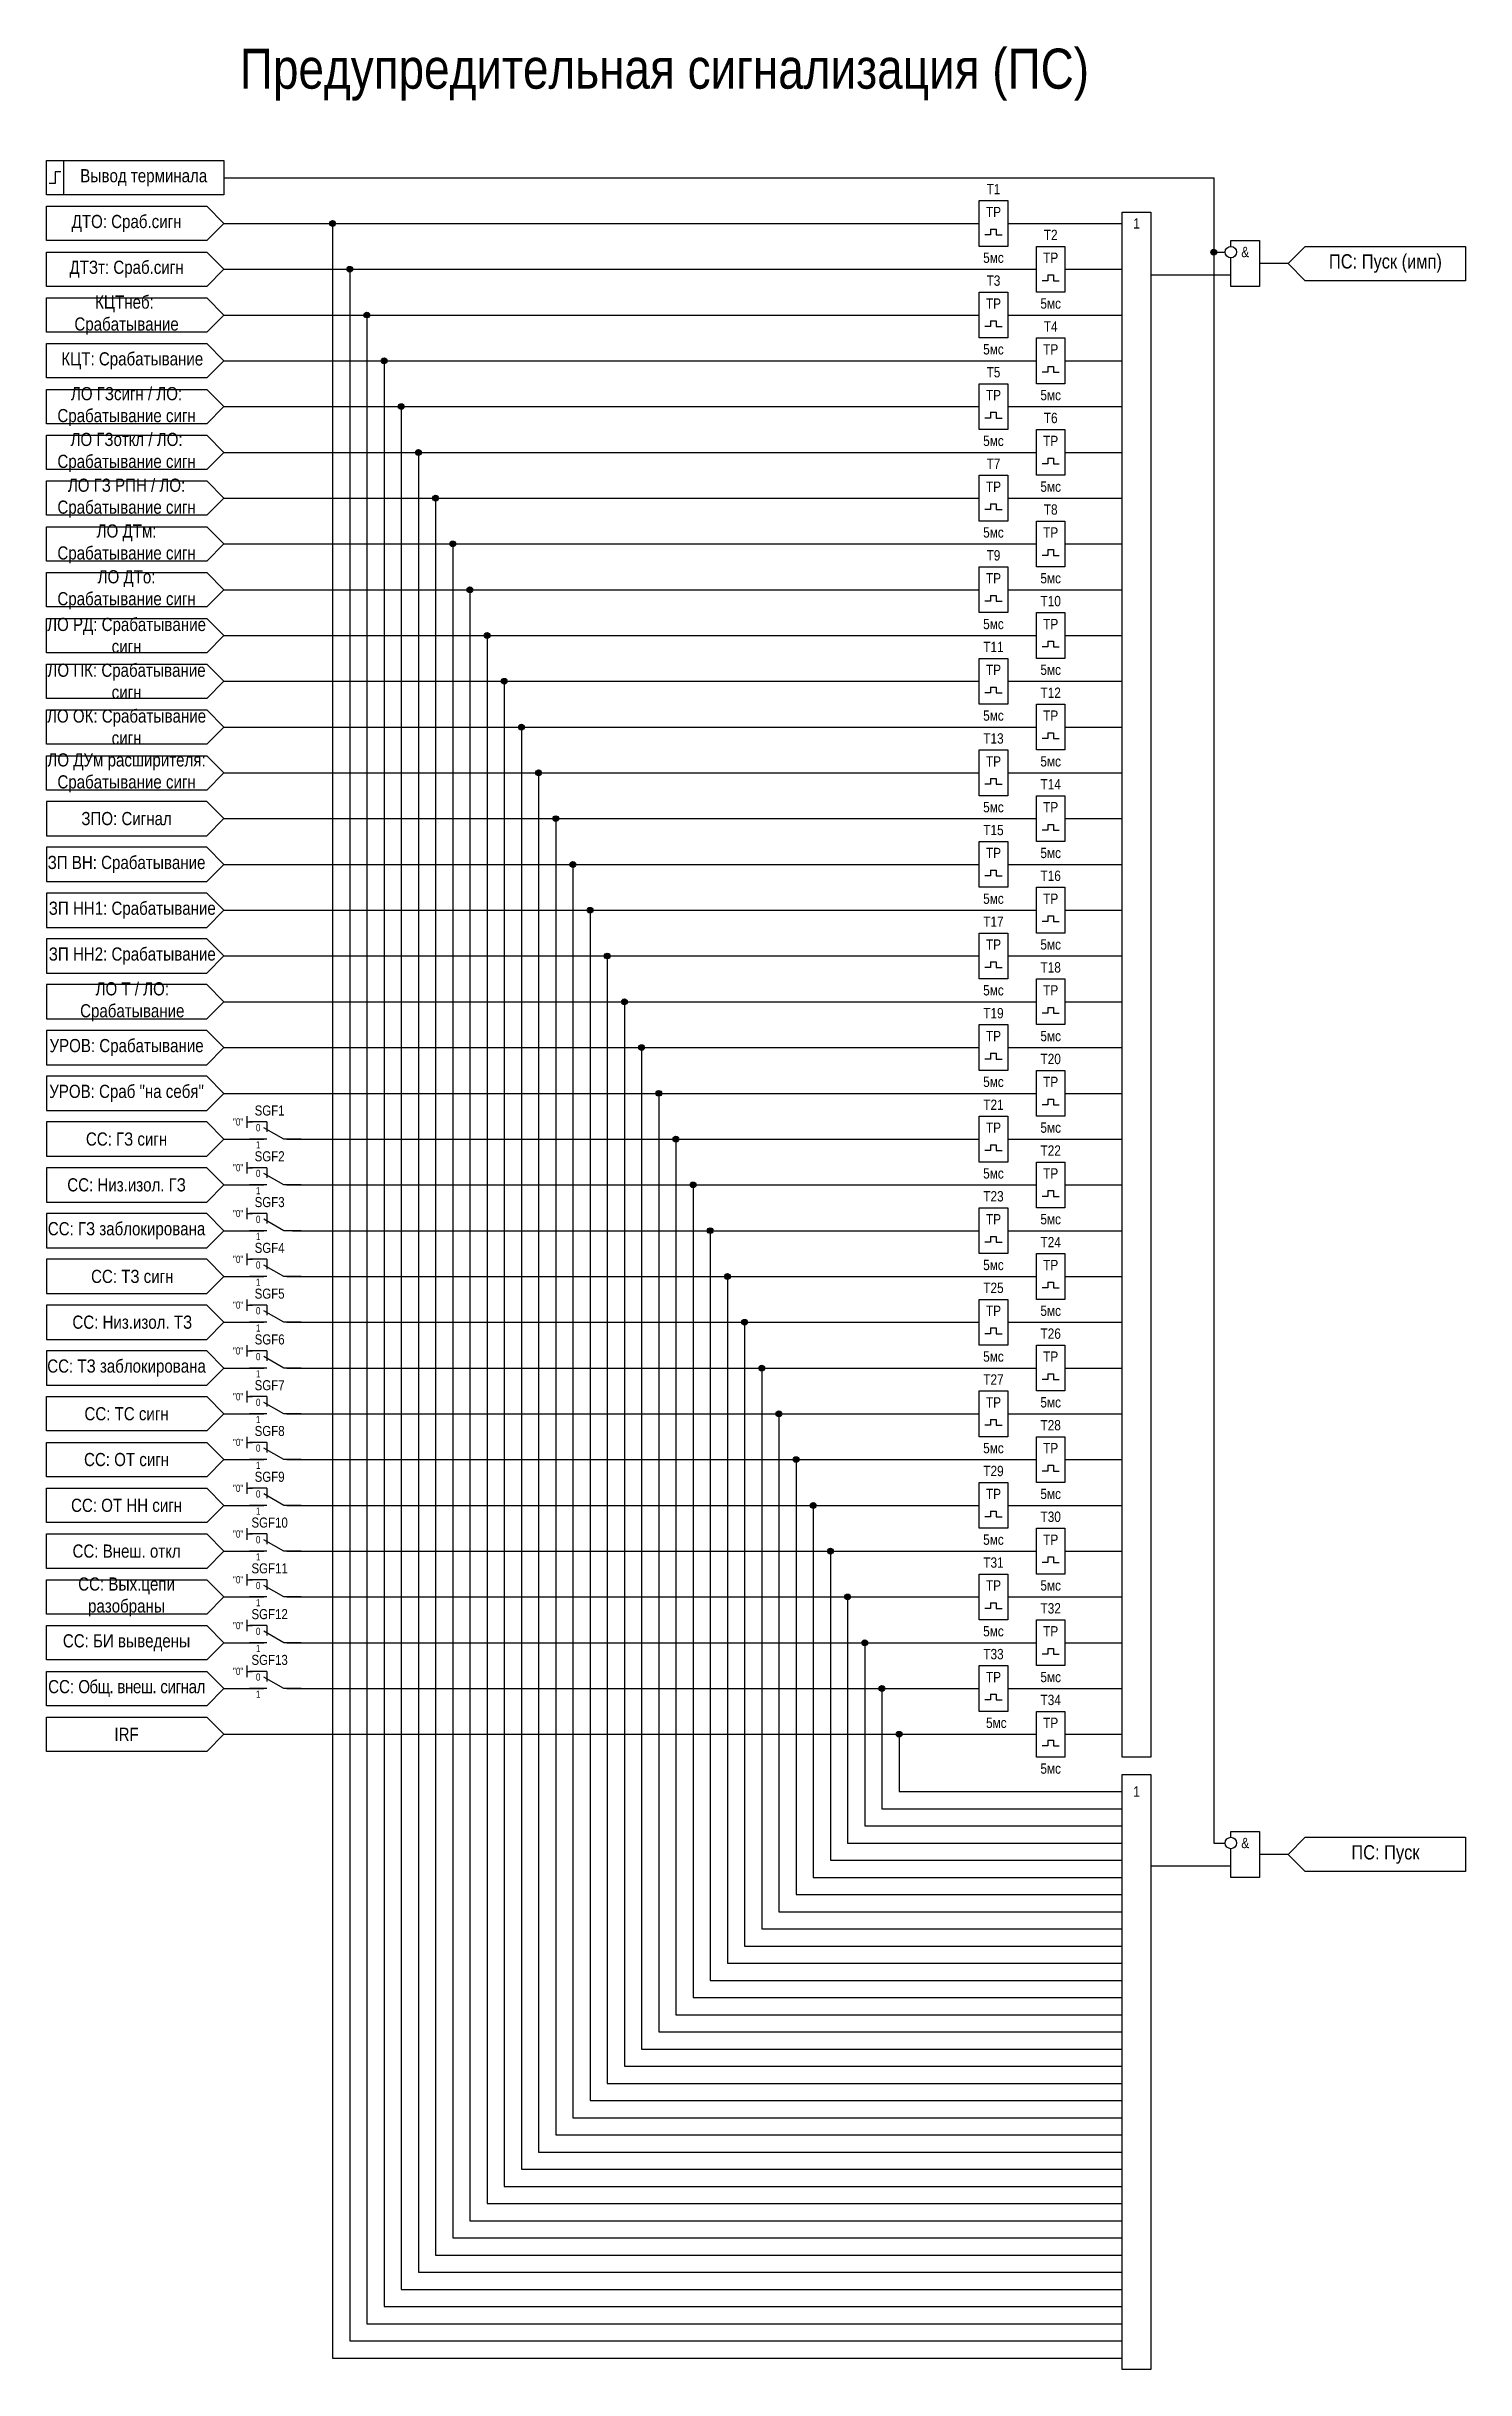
# Model space of a CAD drawing. Header units: millimetres. Extents: x 0 to 3543, y -1008 to 626.
# Drawn here: x 1725 to 1973, y -1003 to -597.1 of the extents above; entities that cross this region are included whole.
import ezdxf
from ezdxf.enums import TextEntityAlignment as Align

# ---------------------------------------------------------------- set-up
doc = ezdxf.new("R2010")
doc.units = ezdxf.units.MM
doc.layers.add('TEXT', color=7, linetype='Continuous', lineweight=25)
doc.layers.add('Основная', color=7, linetype='Continuous')
doc.styles.add('2.5_Gost_RD', font='ARIALN.TTF', dxfattribs={"height": 2.5})
doc.styles.add('3.5_Gost_RD', font='ARIALN.TTF', dxfattribs={"height": 3.5})
doc.styles.add('Вывод', font='ARIALN.TTF', dxfattribs={"height": 2.5})
doc.styles.add('Компонент', font='ARIALN.TTF', dxfattribs={"height": 3.5})

msp = doc.modelspace()

# ---------------------------------------------------------------- texts
at = {"color": 30, "ltscale": 100, "insert": (1833, -602), "char_height": 7, "width": 300, "attachment_point": 5, "style": '3.5_Gost_RD'}
msp.add_mtext('{\\C3;Предупредительная сигнализация (ПС)}', dxfattribs=at)
at = {"ltscale": 100, "attachment_point": 5, "style": '2.5_Gost_RD'}
for s, insert, char_height, width in [('TP', (1890.5, -626), 1.8, 5), ('T1', (1890.5, -622), 1.8, 5), ('T2', (1900.5, -630), 1.8, 5), ('1', (1915.5, -628), 1.8, 5), ('5мс', (1890.5, -634), 1.8, 5), ('TP', (1900.5, -634), 1.8, 5), ('&', (1934.5, -633), 1.8, 5), ('ПС: Пуск (имп)', (1959, -635), 2.5, 28), ('T3', (1890.5, -638), 1.8, 5), ('TP', (1890.5, -642), 1.8, 5), ('5мс', (1900.5, -642), 1.8, 5), ('T4', (1900.5, -646), 1.8, 5), ('5мс', (1890.5, -650), 1.8, 5), ('TP', (1900.5, -650), 1.8, 5), ('T5', (1890.5, -654), 1.8, 5), ('ЛО ГЗсигн / ЛО: Срабатывание сигн', (1739, -660), 2.3, 28), ('TP', (1890.5, -658), 1.8, 5), ('5мс', (1900.5, -658), 1.8, 5), ('T6', (1900.5, -662), 1.8, 5), ('ЛО ГЗоткл / ЛО: Срабатывание сигн', (1739, -668), 2.3, 28), ('5мс', (1890.5, -666), 1.8, 5), ('TP', (1900.5, -666), 1.8, 5), ('T7', (1890.5, -670), 1.8, 5), ('ЛО ГЗ РПН / ЛО: Срабатывание сигн', (1739, -676), 2.3, 28), ('TP', (1890.5, -674), 1.8, 5), ('5мс', (1900.5, -674), 1.8, 5), ('T8', (1900.5, -678), 1.8, 5), ('ЛО ДТм: Срабатывание сигн', (1739, -684), 2.3, 28), ('5мс', (1890.5, -682), 1.8, 5), ('TP', (1900.5, -682), 1.8, 5), ('T9', (1890.5, -686), 1.8, 5), ('ЛО ДТо: Срабатывание сигн', (1739, -692), 2.3, 28), ('TP', (1890.5, -690), 1.8, 5), ('5мс', (1900.5, -690), 1.8, 5), ('T10', (1900.5, -694), 1.8, 5), ('ЛО РД: Срабатывание сигн', (1739, -700), 2.3, 28), ('5мс', (1890.5, -698), 1.8, 5), ('TP', (1900.5, -698), 1.8, 5), ('T11', (1890.5, -702), 1.8, 5), ('ЛО ПК: Срабатывание сигн', (1739, -708), 2.3, 28), ('TP', (1890.5, -706), 1.8, 5), ('5мс', (1900.5, -706), 1.8, 5), ('T12', (1900.5, -710), 1.8, 5), ('ЛО ОК: Срабатывание сигн', (1739, -716), 2.3, 28), ('5мс', (1890.5, -714), 1.8, 5), ('TP', (1900.5, -714), 1.8, 5), ('T13', (1890.5, -718), 1.8, 5), ('ЛО ДУм расширителя: Срабатывание сигн', (1739, -724), 2.3, 28), ('TP', (1890.5, -722), 1.8, 5), ('5мс', (1900.5, -722), 1.8, 5), ('T14', (1900.5, -726), 1.8, 5), ('5мс', (1890.5, -730), 1.8, 5), ('TP', (1900.5, -730), 1.8, 5), ('T15', (1890.5, -734), 1.8, 5), ('ЗП ВН: Срабатывание ', (1739, -740), 2.3, 28), ('TP', (1890.5, -738), 1.8, 5), ('5мс', (1900.5, -738), 1.8, 5), ('T16', (1900.5, -742), 1.8, 5), ('ЗП НН1: Срабатывание', (1740, -748), 2.3, 27.933016), ('5мс', (1890.5, -746), 1.8, 5), ('TP', (1900.5, -746), 1.8, 5), ('T17', (1890.5, -750), 1.8, 5), ('ЗП НН2: Срабатывание', (1740, -756), 2.3, 27.933016), ('TP', (1890.5, -754), 1.8, 5), ('5мс', (1900.5, -754), 1.8, 5), ('T18', (1900.5, -758), 1.8, 5), ('5мс', (1890.5, -762), 1.8, 5), ('TP', (1900.5, -762), 1.8, 5), ('T19', (1890.5, -766), 1.8, 5), ('TP', (1890.5, -770), 1.8, 5), ('5мс', (1900.5, -770), 1.8, 5), ('T20', (1900.5, -774), 1.8, 5), ('5мс', (1890.5, -778), 1.8, 5), ('TP', (1900.5, -778), 1.8, 5), ('T21', (1890.5, -782), 1.8, 5), ('TP', (1890.5, -786), 1.8, 5), ('5мс', (1900.5, -786), 1.8, 5), ('T22', (1900.5, -790), 1.8, 5), ('5мс', (1890.5, -794), 1.8, 5), ('TP', (1900.5, -794), 1.8, 5), ('T23', (1890.5, -798), 1.8, 5), ('TP', (1890.5, -802), 1.8, 5), ('5мс', (1900.5, -802), 1.8, 5), ('T24', (1900.5, -806), 1.8, 5), ('5мс', (1890.5, -810), 1.8, 5), ('TP', (1900.5, -810), 1.8, 5), ('T25', (1890.5, -814), 1.8, 5), ('TP', (1890.5, -818), 1.8, 5), ('5мс', (1900.5, -818), 1.8, 5), ('T26', (1900.5, -822), 1.8, 5), ('5мс', (1890.5, -826), 1.8, 5), ('TP', (1900.5, -826), 1.8, 5), ('T27', (1890.5, -830), 1.8, 5), ('СС: ТС сигн', (1739, -836), 2.3, 28), ('TP', (1890.5, -834), 1.8, 5), ('5мс', (1900.5, -834), 1.8, 5), ('T28', (1900.5, -838), 1.8, 5), ('СС: ОТ сигн', (1739, -844), 2.3, 28), ('5мс', (1890.5, -842), 1.8, 5), ('TP', (1900.5, -842), 1.8, 5), ('T29', (1890.5, -846), 1.8, 5), ('СС: ОТ НН сигн', (1739, -852), 2.3, 28), ('TP', (1890.5, -850), 1.8, 5), ('5мс', (1900.5, -850), 1.8, 5), ('T30', (1900.5, -854), 1.8, 5), ('СС: Внеш. откл', (1739, -860), 2.3, 28), ('5мс', (1890.5, -858), 1.8, 5), ('TP', (1900.5, -858), 1.8, 5), ('СС: Вых.цепи разобраны', (1739, -868), 2.3, 28), ('T31', (1890.5, -862), 1.8, 5), ('TP', (1890.5, -866), 1.8, 5), ('5мс', (1900.5, -866), 1.8, 5), ('T32', (1900.5, -870), 1.8, 5), ('СС: БИ выведены', (1739, -876), 2.3, 28), ('5мс', (1890.5, -874), 1.8, 5), ('TP', (1900.5, -874), 1.8, 5), ('T33', (1890.5, -878), 1.8, 5), ('TP', (1890.5, -882), 1.8, 5), ('5мс', (1900.5, -882), 1.8, 5), ('T34', (1900.5, -886), 1.8, 5), ('5мс', (1891, -890), 1.8, 5), ('TP', (1900.5, -890), 1.8, 5), ('5мс', (1900.5, -898), 1.8, 5), ('1', (1915.5, -902), 1.8, 5), ('&', (1934.5, -911), 1.8, 5), ('ПС: Пуск', (1959, -913), 2.5, 28)]:
    msp.add_mtext(s, dxfattribs=dict(at, insert=insert, char_height=char_height, width=width))
at = {"color": 0, "ltscale": 100, "char_height": 2.3, "width": 28, "attachment_point": 5, "style": '2.5_Gost_RD'}
for s, insert in [('{\\C256;ЗПО: Сигнал}', (1739, -732)), ('{\\C256;УРОВ: Срабатывание}', (1739, -772)), ('{\\C256;УРОВ: Сраб "на себя"}', (1739, -780))]:
    msp.add_mtext(s, dxfattribs=dict(at, insert=insert))
at = {"layer": 'TEXT', "ltscale": 100, "char_height": 2.3, "width": 28, "attachment_point": 5, "style": '2.5_Gost_RD'}
for s, insert in [('Вывод терминала', (1742, -620)), ('ЛО Т / ЛО: Срабатывание', (1740, -764)), ('СС: {\\T0.95;Общ. внеш. сигнал}', (1739, -884))]:
    msp.add_mtext(s, dxfattribs=dict(at, insert=insert))
at = {"layer": 'TEXT', "color": 0, "ltscale": 100, "char_height": 2.3, "width": 28, "attachment_point": 5, "style": '2.5_Gost_RD'}
for s, insert in [('{\\C256;СС: ГЗ сигн}', (1739, -788)), ('{\\C256;СС: Низ.изол. ГЗ}', (1739, -796)), ('{\\C256;СС: ГЗ заблокирована}', (1739, -804)), ('{\\C256;СС: ТЗ сигн}', (1740, -812)), ('{\\C256;СС: Низ.изол. ТЗ}', (1740, -820)), ('{\\C256;СС: ТЗ заблокирована}', (1739, -828)), ('{\\C256;IRF}', (1739, -892))]:
    msp.add_mtext(s, dxfattribs=dict(at, insert=insert))
at = {"layer": 'Основная', "color": 0, "ltscale": 100, "insert": (1739, -628), "char_height": 2.3, "width": 28, "attachment_point": 5, "style": '2.5_Gost_RD'}
msp.add_mtext('{\\C256;ДТО: Сраб.сигн}', dxfattribs=at)
at = {"layer": 'Основная', "ltscale": 100, "insert": (1739, -636), "char_height": 2.3, "width": 28, "attachment_point": 5, "style": '2.5_Gost_RD'}
msp.add_mtext('ДТЗт: Сраб.сигн', dxfattribs=at)
at = {"layer": 'Основная', "color": 1, "ltscale": 100, "char_height": 2.3, "attachment_point": 5, "style": '2.5_Gost_RD'}
for s, insert, width in [('{\\C256;КЦТнеб:  Срабатывание}', (1739, -644), 28), ('{\\C256;КЦТ: Срабатывание}', (1740, -652), 26.50833)]:
    msp.add_mtext(s, dxfattribs=dict(at, insert=insert, width=width))

# ---------------------------------------------------------------- blocks, each defined once
blk = doc.blocks.new('Точка')
at = {"ltscale": 100}
h = blk.add_hatch(color=256, dxfattribs=at)
h.dxf.hatch_style = 1
edge = h.paths.add_edge_path()
edge.add_arc((0, 0), 0.5, 0, 360)
blk.add_circle((0, 0), 0.5, dxfattribs=at)
blk = doc.blocks.new('*U958')
at = {"layer": 'Основная', "color": 0}
blk.add_line((0, 0), (7, 4), dxfattribs=at)
at = {"layer": 'Основная', "ltscale": 0.35}
blk.add_line((6, 6), (6, 2.5), dxfattribs=at)
blk = doc.blocks.new('*U1049')
at = {"layer": 'Основная', "color": 0}
for p, q in [((-3, 6), (-9, 6)), ((-3, 0), (-9, 0)), ((9, 0), (3, 0))]:
    blk.add_line(p, q, dxfattribs=at)
at = {"layer": 'Основная', "ltscale": 0.25, "xscale": -1}
blk.add_blockref('*U958', (3, 0), dxfattribs=at)
at = {"layer": 'Основная'}
for tag, height, style, p in [('ОУ', 3.5, 'Компонент', (-2, 10)), ('В1', 2.5, 'Вывод', (-13, 6)), ('В2', 2.5, 'Вывод', (-6, 4)), ('В3', 2.5, 'Вывод', (-6, -2))]:
    blk.add_attdef(tag, text='', height=height, dxfattribs=dict(at, style=style)).set_placement(p, align=Align.MIDDLE_CENTER)
blk = doc.blocks.new('*U1046')
at = {"layer": 'Основная', "color": 0}
for p, q in [((-3, 6), (-9, 6)), ((-3, 0), (-9, 0)), ((9, 0), (3, 0))]:
    blk.add_line(p, q, dxfattribs=at)
at = {"layer": 'Основная', "ltscale": 0.25, "xscale": -1}
blk.add_blockref('*U958', (3, 0), dxfattribs=at)
at = {"layer": 'Основная'}
for tag, height, style, p in [('ОУ', 3.5, 'Компонент', (-2, 10)), ('В1', 2.5, 'Вывод', (-13, 6)), ('В2', 2.5, 'Вывод', (-6, 4)), ('В3', 2.5, 'Вывод', (-6, -2))]:
    blk.add_attdef(tag, text='', height=height, dxfattribs=dict(at, style=style)).set_placement(p, align=Align.MIDDLE_CENTER)
blk = doc.blocks.new('*U1047')
at = {"layer": 'Основная', "color": 0}
for p, q in [((-3, 6), (-9, 6)), ((-3, 0), (-9, 0)), ((9, 0), (3, 0))]:
    blk.add_line(p, q, dxfattribs=at)
at = {"layer": 'Основная', "ltscale": 0.25, "xscale": -1}
blk.add_blockref('*U958', (3, 0), dxfattribs=at)
at = {"layer": 'Основная'}
for tag, height, style, p in [('ОУ', 3.5, 'Компонент', (-2, 10)), ('В1', 2.5, 'Вывод', (-13, 6)), ('В2', 2.5, 'Вывод', (-6, 4)), ('В3', 2.5, 'Вывод', (-6, -2))]:
    blk.add_attdef(tag, text='', height=height, dxfattribs=dict(at, style=style)).set_placement(p, align=Align.MIDDLE_CENTER)
blk = doc.blocks.new('*U1048')
at = {"layer": 'Основная', "color": 0}
for p, q in [((-3, 6), (-9, 6)), ((-3, 0), (-9, 0)), ((9, 0), (3, 0))]:
    blk.add_line(p, q, dxfattribs=at)
at = {"layer": 'Основная', "ltscale": 0.25, "xscale": -1}
blk.add_blockref('*U958', (3, 0), dxfattribs=at)
at = {"layer": 'Основная'}
for tag, height, style, p in [('ОУ', 3.5, 'Компонент', (-2, 10)), ('В1', 2.5, 'Вывод', (-13, 6)), ('В2', 2.5, 'Вывод', (-6, 4)), ('В3', 2.5, 'Вывод', (-6, -2))]:
    blk.add_attdef(tag, text='', height=height, dxfattribs=dict(at, style=style)).set_placement(p, align=Align.MIDDLE_CENTER)
blk = doc.blocks.new('*U1042')
at = {"layer": 'Основная', "color": 0}
for p, q in [((-3, 6), (-9, 6)), ((-3, 0), (-9, 0)), ((9, 0), (3, 0))]:
    blk.add_line(p, q, dxfattribs=at)
at = {"layer": 'Основная', "ltscale": 0.25, "xscale": -1}
blk.add_blockref('*U958', (3, 0), dxfattribs=at)
at = {"layer": 'Основная'}
for tag, height, style, p in [('ОУ', 3.5, 'Компонент', (-2, 10)), ('В1', 2.5, 'Вывод', (-13, 6)), ('В2', 2.5, 'Вывод', (-6, 4)), ('В3', 2.5, 'Вывод', (-6, -2))]:
    blk.add_attdef(tag, text='', height=height, dxfattribs=dict(at, style=style)).set_placement(p, align=Align.MIDDLE_CENTER)
blk = doc.blocks.new('*U1043')
at = {"layer": 'Основная', "color": 0}
for p, q in [((-3, 6), (-9, 6)), ((-3, 0), (-9, 0)), ((9, 0), (3, 0))]:
    blk.add_line(p, q, dxfattribs=at)
at = {"layer": 'Основная', "ltscale": 0.25, "xscale": -1}
blk.add_blockref('*U958', (3, 0), dxfattribs=at)
at = {"layer": 'Основная'}
for tag, height, style, p in [('ОУ', 3.5, 'Компонент', (-2, 10)), ('В1', 2.5, 'Вывод', (-13, 6)), ('В2', 2.5, 'Вывод', (-6, 4)), ('В3', 2.5, 'Вывод', (-6, -2))]:
    blk.add_attdef(tag, text='', height=height, dxfattribs=dict(at, style=style)).set_placement(p, align=Align.MIDDLE_CENTER)
blk = doc.blocks.new('*U1044')
at = {"layer": 'Основная', "color": 0}
for p, q in [((-3, 6), (-9, 6)), ((-3, 0), (-9, 0)), ((9, 0), (3, 0))]:
    blk.add_line(p, q, dxfattribs=at)
at = {"layer": 'Основная', "ltscale": 0.25, "xscale": -1}
blk.add_blockref('*U958', (3, 0), dxfattribs=at)
at = {"layer": 'Основная'}
for tag, height, style, p in [('ОУ', 3.5, 'Компонент', (-2, 10)), ('В1', 2.5, 'Вывод', (-13, 6)), ('В2', 2.5, 'Вывод', (-6, 4)), ('В3', 2.5, 'Вывод', (-6, -2))]:
    blk.add_attdef(tag, text='', height=height, dxfattribs=dict(at, style=style)).set_placement(p, align=Align.MIDDLE_CENTER)
blk = doc.blocks.new('*U1045')
at = {"layer": 'Основная', "color": 0}
for p, q in [((-3, 6), (-9, 6)), ((-3, 0), (-9, 0)), ((9, 0), (3, 0))]:
    blk.add_line(p, q, dxfattribs=at)
at = {"layer": 'Основная', "ltscale": 0.25, "xscale": -1}
blk.add_blockref('*U958', (3, 0), dxfattribs=at)
at = {"layer": 'Основная'}
for tag, height, style, p in [('ОУ', 3.5, 'Компонент', (-2, 10)), ('В1', 2.5, 'Вывод', (-13, 6)), ('В2', 2.5, 'Вывод', (-6, 4)), ('В3', 2.5, 'Вывод', (-6, -2))]:
    blk.add_attdef(tag, text='', height=height, dxfattribs=dict(at, style=style)).set_placement(p, align=Align.MIDDLE_CENTER)
blk = doc.blocks.new('*U1040')
at = {"layer": 'Основная', "color": 0}
for p, q in [((-3, 6), (-9, 6)), ((-3, 0), (-9, 0)), ((9, 0), (3, 0))]:
    blk.add_line(p, q, dxfattribs=at)
at = {"layer": 'Основная', "ltscale": 0.25, "xscale": -1}
blk.add_blockref('*U958', (3, 0), dxfattribs=at)
at = {"layer": 'Основная'}
for tag, height, style, p in [('ОУ', 3.5, 'Компонент', (-2, 10)), ('В1', 2.5, 'Вывод', (-13, 6)), ('В2', 2.5, 'Вывод', (-6, 4)), ('В3', 2.5, 'Вывод', (-6, -2))]:
    blk.add_attdef(tag, text='', height=height, dxfattribs=dict(at, style=style)).set_placement(p, align=Align.MIDDLE_CENTER)
blk = doc.blocks.new('*U1041')
at = {"layer": 'Основная', "color": 0}
for p, q in [((-3, 6), (-9, 6)), ((-3, 0), (-9, 0)), ((9, 0), (3, 0))]:
    blk.add_line(p, q, dxfattribs=at)
at = {"layer": 'Основная', "ltscale": 0.25, "xscale": -1}
blk.add_blockref('*U958', (3, 0), dxfattribs=at)
at = {"layer": 'Основная'}
for tag, height, style, p in [('ОУ', 3.5, 'Компонент', (-2, 10)), ('В1', 2.5, 'Вывод', (-13, 6)), ('В2', 2.5, 'Вывод', (-6, 4)), ('В3', 2.5, 'Вывод', (-6, -2))]:
    blk.add_attdef(tag, text='', height=height, dxfattribs=dict(at, style=style)).set_placement(p, align=Align.MIDDLE_CENTER)
blk = doc.blocks.new('*U1038')
at = {"layer": 'Основная', "color": 0}
for p, q in [((-3, 6), (-9, 6)), ((-3, 0), (-9, 0)), ((9, 0), (3, 0))]:
    blk.add_line(p, q, dxfattribs=at)
at = {"layer": 'Основная', "ltscale": 0.25, "xscale": -1}
blk.add_blockref('*U958', (3, 0), dxfattribs=at)
at = {"layer": 'Основная'}
for tag, height, style, p in [('ОУ', 3.5, 'Компонент', (-2, 10)), ('В1', 2.5, 'Вывод', (-13, 6)), ('В2', 2.5, 'Вывод', (-6, 4)), ('В3', 2.5, 'Вывод', (-6, -2))]:
    blk.add_attdef(tag, text='', height=height, dxfattribs=dict(at, style=style)).set_placement(p, align=Align.MIDDLE_CENTER)
blk = doc.blocks.new('*U1039')
at = {"layer": 'Основная', "color": 0}
for p, q in [((-3, 6), (-9, 6)), ((-3, 0), (-9, 0)), ((9, 0), (3, 0))]:
    blk.add_line(p, q, dxfattribs=at)
at = {"layer": 'Основная', "ltscale": 0.25, "xscale": -1}
blk.add_blockref('*U958', (3, 0), dxfattribs=at)
at = {"layer": 'Основная'}
for tag, height, style, p in [('ОУ', 3.5, 'Компонент', (-2, 10)), ('В1', 2.5, 'Вывод', (-13, 6)), ('В2', 2.5, 'Вывод', (-6, 4)), ('В3', 2.5, 'Вывод', (-6, -2))]:
    blk.add_attdef(tag, text='', height=height, dxfattribs=dict(at, style=style)).set_placement(p, align=Align.MIDDLE_CENTER)
blk = doc.blocks.new('*U1037')
at = {"layer": 'Основная', "color": 0}
for p, q in [((-3, 6), (-9, 6)), ((-3, 0), (-9, 0)), ((9, 0), (3, 0))]:
    blk.add_line(p, q, dxfattribs=at)
at = {"layer": 'Основная', "ltscale": 0.25, "xscale": -1}
blk.add_blockref('*U958', (3, 0), dxfattribs=at)
at = {"layer": 'Основная'}
for tag, height, style, p in [('ОУ', 3.5, 'Компонент', (-2, 10)), ('В1', 2.5, 'Вывод', (-13, 6)), ('В2', 2.5, 'Вывод', (-6, 4)), ('В3', 2.5, 'Вывод', (-6, -2))]:
    blk.add_attdef(tag, text='', height=height, dxfattribs=dict(at, style=style)).set_placement(p, align=Align.MIDDLE_CENTER)

# ---------------------------------------------------------------- linework, layer by layer
at = {"ltscale": 100}
for p, q in [((1890, -630), (1889, -630)), ((1891, -630), (1892, -630)), ((1945, -632), (1942, -635)), ((1945, -632), (1973, -632)), ((1942, -635), (1937, -635)), ((1942, -635), (1945, -638)), ((1900, -638), (1899, -638)), ((1901, -638), (1902, -638)), ((1973, -638), (1945, -638)), ((1890, -646), (1889, -646)), ((1891, -646), (1892, -646)), ((1900, -654), (1899, -654)), ((1901, -654), (1902, -654)), ((1890, -662), (1889, -662)), ((1891, -662), (1892, -662)), ((1900, -670), (1899, -670)), ((1901, -670), (1902, -670)), ((1890, -678), (1889, -678)), ((1891, -678), (1892, -678)), ((1900, -686), (1899, -686)), ((1901, -686), (1902, -686)), ((1890, -694), (1889, -694)), ((1891, -694), (1892, -694)), ((1900, -702), (1899, -702)), ((1901, -702), (1902, -702)), ((1890, -710), (1889, -710)), ((1891, -710), (1892, -710)), ((1900, -718), (1899, -718)), ((1901, -718), (1902, -718)), ((1890, -726), (1889, -726)), ((1891, -726), (1892, -726)), ((1900, -734), (1899, -734)), ((1901, -734), (1902, -734)), ((1890, -742), (1889, -742)), ((1891, -742), (1892, -742)), ((1900, -750), (1899, -750)), ((1901, -750), (1902, -750)), ((1890, -758), (1889, -758)), ((1891, -758), (1892, -758)), ((1900, -766), (1899, -766)), ((1901, -766), (1902, -766)), ((1890, -774), (1889, -774)), ((1891, -774), (1892, -774)), ((1900, -782), (1899, -782)), ((1901, -782), (1902, -782)), ((1760, -784), (1760, -786)), ((1760, -785), (1761, -785)), ((1890, -790), (1889, -790)), ((1891, -790), (1892, -790)), ((1760, -792), (1760, -794)), ((1760, -793), (1761, -793)), ((1900, -798), (1899, -798)), ((1901, -798), (1902, -798)), ((1760, -800), (1760, -802)), ((1760, -801), (1761, -801)), ((1890, -806), (1889, -806)), ((1891, -806), (1892, -806)), ((1760, -808), (1760, -810)), ((1760, -809), (1761, -809)), ((1900, -814), (1899, -814)), ((1901, -814), (1902, -814)), ((1760, -816), (1760, -818)), ((1760, -817), (1761, -817)), ((1760, -824), (1760, -826)), ((1890, -822), (1889, -822)), ((1891, -822), (1892, -822)), ((1760, -825), (1761, -825)), ((1760, -832), (1760, -834)), ((1900, -830), (1899, -830)), ((1901, -830), (1902, -830)), ((1760, -833), (1761, -833)), ((1760, -840), (1760, -842)), ((1890, -838), (1889, -838)), ((1891, -838), (1892, -838)), ((1760, -841), (1761, -841)), ((1760, -848), (1760, -850)), ((1900, -846), (1899, -846)), ((1901, -846), (1902, -846)), ((1760, -849), (1761, -849)), ((1760, -856), (1760, -858)), ((1890, -854), (1889, -854)), ((1891, -854), (1892, -854)), ((1760, -857), (1761, -857)), ((1760, -864), (1760, -866)), ((1900, -862), (1899, -862)), ((1901, -862), (1902, -862)), ((1760, -865), (1761, -865)), ((1760, -872), (1760, -874)), ((1890, -870), (1889, -870)), ((1891, -870), (1892, -870)), ((1760, -873), (1761, -873)), ((1760, -880), (1760, -882)), ((1900, -878), (1899, -878)), ((1901, -878), (1902, -878)), ((1760, -881), (1761, -881)), ((1890, -886), (1889, -886)), ((1891, -886), (1892, -886)), ((1900, -894), (1899, -894)), ((1901, -894), (1902, -894)), ((1942, -913), (1937, -913)), ((1945, -910), (1942, -913)), ((1942, -913), (1945, -916)), ((1945, -910), (1973, -910)), ((1973, -916), (1945, -916))]:
    msp.add_line(p, q, dxfattribs=at)
for points in [[(1725, -617), (1728, -617), (1728, -623), (1725, -623)], [(1725, -617), (1756, -617), (1756, -623), (1725, -623)], [(1888, -624), (1893, -624), (1893, -632), (1888, -632)], [(1913, -626), (1918, -626), (1918, -896), (1913, -896)], [(1898, -632), (1903, -632), (1903, -640), (1898, -640)], [(1888, -640), (1893, -640), (1893, -648), (1888, -648)], [(1898, -648), (1903, -648), (1903, -656), (1898, -656)], [(1888, -656), (1893, -656), (1893, -664), (1888, -664)], [(1898, -664), (1903, -664), (1903, -672), (1898, -672)], [(1888, -672), (1893, -672), (1893, -680), (1888, -680)], [(1898, -680), (1903, -680), (1903, -688), (1898, -688)], [(1888, -688), (1893, -688), (1893, -696), (1888, -696)], [(1898, -696), (1903, -696), (1903, -704), (1898, -704)], [(1888, -704), (1893, -704), (1893, -712), (1888, -712)], [(1898, -712), (1903, -712), (1903, -720), (1898, -720)], [(1888, -720), (1893, -720), (1893, -728), (1888, -728)], [(1898, -728), (1903, -728), (1903, -736), (1898, -736)], [(1888, -736), (1893, -736), (1893, -744), (1888, -744)], [(1898, -744), (1903, -744), (1903, -752), (1898, -752)], [(1888, -752), (1893, -752), (1893, -760), (1888, -760)], [(1898, -760), (1903, -760), (1903, -768), (1898, -768)], [(1888, -768), (1893, -768), (1893, -776), (1888, -776)], [(1898, -776), (1903, -776), (1903, -784), (1898, -784)], [(1888, -784), (1893, -784), (1893, -792), (1888, -792)], [(1898, -792), (1903, -792), (1903, -800), (1898, -800)], [(1888, -800), (1893, -800), (1893, -808), (1888, -808)], [(1898, -808), (1903, -808), (1903, -816), (1898, -816)], [(1888, -816), (1893, -816), (1893, -824), (1888, -824)], [(1898, -824), (1903, -824), (1903, -832), (1898, -832)], [(1888, -832), (1893, -832), (1893, -840), (1888, -840)], [(1898, -840), (1903, -840), (1903, -848), (1898, -848)], [(1888, -848), (1893, -848), (1893, -856), (1888, -856)], [(1898, -856), (1903, -856), (1903, -864), (1898, -864)], [(1888, -864), (1893, -864), (1893, -872), (1888, -872)], [(1898, -872), (1903, -872), (1903, -880), (1898, -880)], [(1888, -880), (1893, -880), (1893, -888), (1888, -888)], [(1898, -888), (1903, -888), (1903, -896), (1898, -896)], [(1913, -899), (1918, -899), (1918, -1003), (1913, -1003)]]:
    msp.add_lwpolyline(points, close=True, dxfattribs=at)
at = {"lineweight": 30, "ltscale": 100}
msp.add_lwpolyline([(1727.5, -619), (1726.5, -619), (1726.5, -621), (1725.5, -621)], dxfattribs=at)
at = {"ltscale": 100}
for points in [[(1756, -620), (1929, -620), (1929, -633), (1931, -633)], [(1756, -620), (1929, -620), (1929, -911), (1931, -911)], [(1725, -625), (1753, -625), (1756, -628), (1753, -631), (1725, -631), (1725, -625)], [(1756, -628), (1775, -628), (1775, -1001), (1913, -1001)], [(1756, -628), (1888, -628)], [(1890, -629), (1890, -630)], [(1890, -629), (1891, -629)], [(1891, -629), (1891, -630)], [(1893, -628), (1913, -628)], [(1725, -633), (1753, -633), (1756, -636), (1753, -639), (1725, -639), (1725, -633)], [(1932, -632), (1932, -631), (1937, -631), (1937, -639), (1932, -639), (1932, -634)], [(1942, -635), (1945, -632), (1973, -632), (1973, -638), (1945, -638), (1942, -635)], [(1756, -636), (1778, -636), (1778, -998), (1913, -998)], [(1756, -636), (1898, -636)], [(1900, -637), (1900, -638)], [(1900, -637), (1901, -637)], [(1901, -637), (1901, -638)], [(1903, -636), (1913, -636)], [(1918, -637), (1932, -637)], [(1725, -641), (1753, -641), (1756, -644), (1753, -647), (1725, -647), (1725, -641)], [(1756, -644), (1781, -644), (1781, -995), (1913, -995)], [(1756, -644), (1888, -644)], [(1890, -645), (1890, -646)], [(1890, -645), (1891, -645)], [(1891, -645), (1891, -646)], [(1893, -644), (1913, -644)], [(1725, -649), (1753, -649), (1756, -652), (1753, -655), (1725, -655), (1725, -649)], [(1756, -652), (1784, -652), (1784, -992), (1913, -992)], [(1756, -652), (1898, -652)], [(1900, -653), (1900, -654)], [(1900, -653), (1901, -653)], [(1901, -653), (1901, -654)], [(1903, -652), (1913, -652)], [(1725, -657), (1753, -657), (1756, -660), (1753, -663), (1725, -663), (1725, -657)], [(1756, -660), (1787, -660), (1787, -989), (1913, -989)], [(1756, -660), (1888, -660)], [(1890, -661), (1890, -662)], [(1890, -661), (1891, -661)], [(1891, -661), (1891, -662)], [(1893, -660), (1913, -660)], [(1725, -665), (1753, -665), (1756, -668), (1753, -671), (1725, -671), (1725, -665)], [(1756, -668), (1790, -668), (1790, -986), (1913, -986)], [(1756, -668), (1898, -668)], [(1900, -669), (1900, -670)], [(1900, -669), (1901, -669)], [(1901, -669), (1901, -670)], [(1903, -668), (1913, -668)], [(1725, -673), (1753, -673), (1756, -676), (1753, -679), (1725, -679), (1725, -673)], [(1756, -676), (1793, -676), (1793, -983), (1913, -983)], [(1756, -676), (1888, -676)], [(1890, -677), (1890, -678)], [(1890, -677), (1891, -677)], [(1891, -677), (1891, -678)], [(1893, -676), (1913, -676)], [(1725, -681), (1753, -681), (1756, -684), (1753, -687), (1725, -687), (1725, -681)], [(1756, -684), (1796, -684), (1796, -980), (1913, -980)], [(1756, -684), (1898, -684)], [(1900, -685), (1900, -686)], [(1900, -685), (1901, -685)], [(1901, -685), (1901, -686)], [(1903, -684), (1913, -684)], [(1725, -689), (1753, -689), (1756, -692), (1753, -695), (1725, -695), (1725, -689)], [(1756, -692), (1799, -692), (1799, -977), (1913, -977)], [(1756, -692), (1888, -692)], [(1890, -693), (1890, -694)], [(1890, -693), (1891, -693)], [(1891, -693), (1891, -694)], [(1893, -692), (1913, -692)], [(1725, -697), (1753, -697), (1756, -700), (1753, -703), (1725, -703), (1725, -697)], [(1756, -700), (1802, -700), (1802, -974), (1913, -974)], [(1756, -700), (1898, -700)], [(1900, -701), (1900, -702)], [(1900, -701), (1901, -701)], [(1901, -701), (1901, -702)], [(1903, -700), (1913, -700)], [(1725, -705), (1753, -705), (1756, -708), (1753, -711), (1725, -711), (1725, -705)], [(1756, -708), (1805, -708), (1805, -971), (1913, -971)], [(1756, -708), (1888, -708)], [(1890, -709), (1890, -710)], [(1890, -709), (1891, -709)], [(1891, -709), (1891, -710)], [(1893, -708), (1913, -708)], [(1725, -713), (1753, -713), (1756, -716), (1753, -719), (1725, -719), (1725, -713)], [(1756, -716), (1808, -716), (1808, -968), (1913, -968)], [(1756, -716), (1898, -716)], [(1900, -717), (1900, -718)], [(1900, -717), (1901, -717)], [(1901, -717), (1901, -718)], [(1903, -716), (1913, -716)], [(1725, -721), (1753, -721), (1756, -724), (1753, -727), (1725, -727), (1725, -721)], [(1756, -724), (1811, -724), (1811, -965), (1913, -965)], [(1756, -724), (1888, -724)], [(1890, -725), (1890, -726)], [(1890, -725), (1891, -725)], [(1891, -725), (1891, -726)], [(1893, -724), (1913, -724)], [(1756, -732), (1753, -729), (1725, -729), (1725, -735), (1753, -735), (1756, -732)], [(1756, -732), (1814, -732), (1814, -962), (1913, -962)], [(1756, -732), (1898, -732)], [(1900, -733), (1900, -734)], [(1900, -733), (1901, -733)], [(1901, -733), (1901, -734)], [(1903, -732), (1913, -732)], [(1756, -740), (1753, -737), (1725, -737), (1725, -743), (1753, -743), (1756, -740)], [(1756, -740), (1817, -740), (1817, -959), (1913, -959)], [(1756, -740), (1888, -740)], [(1890, -741), (1890, -742)], [(1890, -741), (1891, -741)], [(1891, -741), (1891, -742)], [(1893, -740), (1913, -740)], [(1756, -748), (1753, -745), (1725, -745), (1725, -751), (1753, -751), (1756, -748)], [(1756, -748), (1820, -748), (1820, -956), (1913, -956)], [(1756, -748), (1898, -748)], [(1900, -749), (1900, -750)], [(1900, -749), (1901, -749)], [(1901, -749), (1901, -750)], [(1903, -748), (1913, -748)], [(1756, -756), (1753, -753), (1725, -753), (1725, -759), (1753, -759), (1756, -756)], [(1756, -756), (1823, -756), (1823, -953), (1913, -953)], [(1756, -756), (1888, -756)], [(1890, -757), (1890, -758)], [(1890, -757), (1891, -757)], [(1891, -757), (1891, -758)], [(1893, -756), (1913, -756)], [(1756, -764), (1753, -761), (1725, -761), (1725, -767), (1753, -767), (1756, -764)], [(1756, -764), (1826, -764), (1826, -950), (1913, -950)], [(1756, -764), (1898, -764)], [(1900, -765), (1900, -766)], [(1900, -765), (1901, -765)], [(1901, -765), (1901, -766)], [(1903, -764), (1913, -764)], [(1756, -772), (1753, -769), (1725, -769), (1725, -775), (1753, -775), (1756, -772)], [(1756, -772), (1829, -772), (1829, -947), (1913, -947)], [(1756, -772), (1888, -772)], [(1890, -773), (1890, -774)], [(1890, -773), (1891, -773)], [(1891, -773), (1891, -774)], [(1893, -772), (1913, -772)], [(1756, -780), (1753, -777), (1725, -777), (1725, -783), (1753, -783), (1756, -780)], [(1756, -780), (1832, -780), (1832, -944), (1913, -944)], [(1756, -780), (1898, -780)], [(1900, -781), (1900, -782)], [(1900, -781), (1901, -781)], [(1901, -781), (1901, -782)], [(1903, -780), (1913, -780)], [(1756, -788), (1753, -785), (1725, -785), (1725, -791), (1753, -791), (1756, -788)], [(1756, -788), (1763, -788)], [(1767, -788), (1835, -788), (1835, -941), (1913, -941)], [(1767, -788), (1888, -788)], [(1890, -789), (1890, -790)], [(1890, -789), (1891, -789)], [(1891, -789), (1891, -790)], [(1893, -788), (1913, -788)], [(1756, -796), (1753, -793), (1725, -793), (1725, -799), (1753, -799), (1756, -796)], [(1756, -796), (1763, -796)], [(1767, -796), (1838, -796), (1838, -938), (1913, -938)], [(1770, -796), (1898, -796)], [(1900, -797), (1900, -798)], [(1900, -797), (1901, -797)], [(1901, -797), (1901, -798)], [(1903, -796), (1913, -796)], [(1756, -804), (1753, -801), (1725, -801), (1725, -807), (1753, -807), (1756, -804)], [(1756, -804), (1763, -804)], [(1768, -804), (1888, -804)], [(1769, -804), (1841, -804), (1841, -935), (1913, -935)], [(1890, -805), (1890, -806)], [(1890, -805), (1891, -805)], [(1891, -805), (1891, -806)], [(1893, -804), (1913, -804)], [(1756, -812), (1753, -809), (1725, -809), (1725, -815), (1753, -815), (1756, -812)], [(1756, -812), (1763, -812)], [(1767, -812), (1844, -812), (1844, -932), (1913, -932)], [(1767, -812), (1898, -812)], [(1900, -813), (1900, -814)], [(1900, -813), (1901, -813)], [(1901, -813), (1901, -814)], [(1903, -812), (1913, -812)], [(1756, -820), (1753, -817), (1725, -817), (1725, -823), (1753, -823), (1756, -820)], [(1756, -820), (1763, -820)], [(1767, -820), (1847, -820), (1847, -929), (1913, -929)], [(1767, -820), (1888, -820)], [(1890, -821), (1890, -822)], [(1890, -821), (1891, -821)], [(1891, -821), (1891, -822)], [(1893, -820), (1913, -820)], [(1756, -828), (1753, -825), (1725, -825), (1725, -831), (1753, -831), (1756, -828)], [(1756, -828), (1763, -828)], [(1767, -828), (1850, -828), (1850, -926), (1913, -926)], [(1767, -828), (1898, -828)], [(1903, -828), (1913, -828)], [(1900, -829), (1900, -830)], [(1900, -829), (1901, -829)], [(1901, -829), (1901, -830)], [(1725, -833), (1753, -833), (1756, -836), (1753, -839), (1725, -839), (1725, -833)], [(1756, -836), (1763, -836)], [(1767, -836), (1853, -836), (1853, -923), (1913, -923)], [(1767, -836), (1888, -836)], [(1893, -836), (1913, -836)], [(1890, -837), (1890, -838)], [(1890, -837), (1891, -837)], [(1891, -837), (1891, -838)], [(1725, -841), (1753, -841), (1756, -844), (1753, -847), (1725, -847), (1725, -841)], [(1756, -844), (1763, -844)], [(1767, -844), (1856, -844), (1856, -920), (1913, -920)], [(1767, -844), (1898, -844)], [(1903, -844), (1913, -844)], [(1900, -845), (1900, -846)], [(1900, -845), (1901, -845)], [(1901, -845), (1901, -846)], [(1725, -849), (1753, -849), (1756, -852), (1753, -855), (1725, -855), (1725, -849)], [(1756, -852), (1763, -852)], [(1767, -852), (1859, -852), (1859, -917), (1913, -917)], [(1767, -852), (1888, -852)], [(1893, -852), (1913, -852)], [(1890, -853), (1890, -854)], [(1890, -853), (1891, -853)], [(1891, -853), (1891, -854)], [(1725, -857), (1753, -857), (1756, -860), (1753, -863), (1725, -863), (1725, -857)], [(1756, -860), (1763, -860)], [(1767, -860), (1862, -860), (1862, -914), (1913, -914)], [(1767, -860), (1898, -860)], [(1903, -860), (1913, -860)], [(1900, -861), (1900, -862)], [(1900, -861), (1901, -861)], [(1901, -861), (1901, -862)], [(1725, -865), (1753, -865), (1756, -868), (1753, -871), (1725, -871), (1725, -865)], [(1756, -868), (1763, -868)], [(1767, -868), (1865, -868), (1865, -911), (1913, -911)], [(1767, -868), (1888, -868)], [(1893, -868), (1913, -868)], [(1890, -869), (1890, -870)], [(1890, -869), (1891, -869)], [(1891, -869), (1891, -870)], [(1725, -873), (1753, -873), (1756, -876), (1753, -879), (1725, -879), (1725, -873)], [(1756, -876), (1763, -876)], [(1767, -876), (1868, -876), (1868, -908), (1913, -908)], [(1767, -876), (1898, -876)], [(1903, -876), (1913, -876)], [(1900, -877), (1900, -878)], [(1900, -877), (1901, -877)], [(1901, -877), (1901, -878)], [(1725, -881), (1753, -881), (1756, -884), (1753, -887), (1725, -887), (1725, -881)], [(1756, -884), (1763, -884)], [(1767, -884), (1871, -884), (1871, -905), (1913, -905)], [(1767, -884), (1888, -884)], [(1893, -884), (1913, -884)], [(1890, -885), (1890, -886)], [(1890, -885), (1891, -885)], [(1891, -885), (1891, -886)], [(1725, -889), (1753, -889), (1756, -892), (1753, -895), (1725, -895), (1725, -889)], [(1756, -892), (1898, -892)], [(1874, -892), (1874, -902), (1913, -902)], [(1900, -893), (1900, -894)], [(1900, -893), (1901, -893)], [(1901, -893), (1901, -894)], [(1903, -892), (1913, -892)], [(1932, -910), (1932, -909), (1937, -909), (1937, -917), (1932, -917), (1932, -912)], [(1942, -913), (1945, -910), (1973, -910), (1973, -916), (1945, -916), (1942, -913)], [(1918, -915), (1932, -915)]]:
    msp.add_lwpolyline(points, dxfattribs=at)
for centre in [(1932, -633), (1932, -911)]:
    msp.add_circle(centre, 1, dxfattribs=at)

# ---------------------------------------------------------------- block references
for p in [(1775, -628), (1929, -633), (1778, -636), (1781, -644), (1784, -652), (1787, -660), (1790, -668), (1793, -676), (1796, -684), (1799, -692), (1802, -700), (1805, -708), (1808, -716), (1811, -724), (1814, -732), (1817, -740), (1820, -748), (1823, -756), (1826, -764), (1829, -772), (1832, -780), (1835, -788), (1838, -796), (1841, -804), (1844, -812), (1847, -820), (1850, -828), (1853, -836), (1856, -844), (1859, -852), (1862, -860), (1865, -868), (1868, -876), (1871, -884), (1874, -892)]:
    msp.add_blockref('Точка', p, dxfattribs=at)
at = {"layer": 'Основная', "ltscale": 0.25, "xscale": 0.5, "yscale": 0.5, "zscale": 0.5}
for name, p, values in [('*U1049', (1765, -788), {'ОУ': 'SGF1', 'В1': '"0"', 'В2': '0', 'В3': '1'}), ('*U1046', (1765, -796), {'ОУ': 'SGF2', 'В1': '"0"', 'В2': '0', 'В3': '1'}), ('*U1047', (1765, -804), {'ОУ': 'SGF3', 'В1': '"0"', 'В2': '0', 'В3': '1'}), ('*U1048', (1765, -812), {'ОУ': 'SGF4', 'В1': '"0"', 'В2': '0', 'В3': '1'}), ('*U1042', (1765, -820), {'ОУ': 'SGF5', 'В1': '"0"', 'В2': '0', 'В3': '1'}), ('*U1043', (1765, -828), {'ОУ': 'SGF6', 'В1': '"0"', 'В2': '0', 'В3': '1'}), ('*U1044', (1765, -836), {'ОУ': 'SGF7', 'В1': '"0"', 'В2': '0', 'В3': '1'}), ('*U1045', (1765, -844), {'ОУ': 'SGF8', 'В1': '"0"', 'В2': '0', 'В3': '1'}), ('*U1040', (1765, -852), {'ОУ': 'SGF9', 'В1': '"0"', 'В2': '0', 'В3': '1'}), ('*U1041', (1765, -860), {'ОУ': 'SGF10', 'В1': '"0"', 'В2': '0', 'В3': '1'}), ('*U1038', (1765, -868), {'ОУ': 'SGF11', 'В1': '"0"', 'В2': '0', 'В3': '1'}), ('*U1039', (1765, -876), {'ОУ': 'SGF12', 'В1': '"0"', 'В2': '0', 'В3': '1'}), ('*U1037', (1765, -884), {'ОУ': 'SGF13', 'В1': '"0"', 'В2': '0', 'В3': '1'})]:
    msp.add_blockref(name, p, dxfattribs=at).add_auto_attribs(values)

msp.set_redraw_order([(e.dxf.handle, doc.entitydb.next_handle()) for e in msp.query("TEXT MTEXT ATTDEF DIMENSION ARC_DIMENSION")])  # texts and dimensions are drawn at this point

doc.saveas('drawing.dxf')
